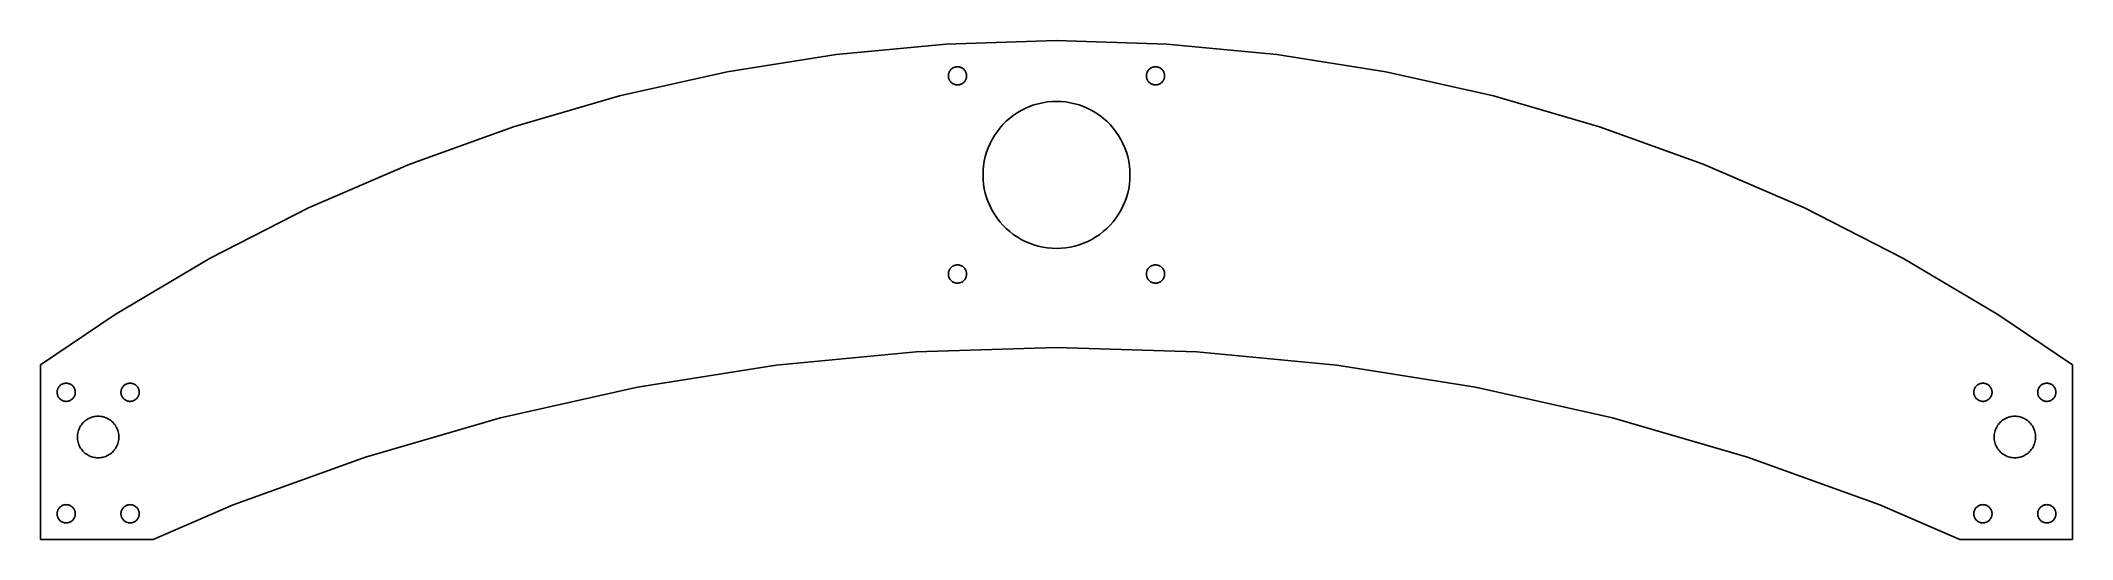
# Model space of a CAD drawing. Header units: metres. Extents: x -9 to 309, y -16 to 62.
import ezdxf

# ---------------------------------------------------------------- set-up
doc = ezdxf.new("R2010")
doc.units = ezdxf.units.M

msp = doc.modelspace()

# ---------------------------------------------------------------- linework, layer by layer
for p, q in [((132.733, 61.4573), (115.533, 59.8315)), ((150, 62), (132.733, 61.4573)), ((167.267, 61.4573), (150, 62)), ((184.467, 59.8315), (167.267, 61.4573)), ((115.533, 59.8315), (98.4701, 57.129)), ((133.251, 57.1865), (133.297, 57.2635)), ((133.297, 57.2635), (133.347, 57.3376)), ((133.347, 57.3376), (133.402, 57.4083)), ((133.402, 57.4083), (133.461, 57.4755)), ((133.461, 57.4755), (133.525, 57.5388)), ((133.525, 57.5388), (133.592, 57.598)), ((133.592, 57.598), (133.662, 57.6528)), ((133.662, 57.6528), (133.736, 57.7032)), ((133.736, 57.7032), (133.814, 57.7487)), ((133.814, 57.7487), (133.893, 57.7894)), ((133.893, 57.7894), (133.975, 57.8249)), ((133.975, 57.8249), (134.06, 57.8553)), ((134.06, 57.8553), (134.146, 57.8802)), ((134.146, 57.8802), (134.233, 57.8997)), ((134.233, 57.8997), (134.321, 57.9138)), ((134.321, 57.9138), (134.411, 57.9222)), ((134.411, 57.9222), (134.5, 57.925)), ((134.5, 57.925), (134.589, 57.9222)), ((134.589, 57.9222), (134.679, 57.9138)), ((134.679, 57.9138), (134.767, 57.8997)), ((134.767, 57.8997), (134.854, 57.8802)), ((134.854, 57.8802), (134.94, 57.8553)), ((134.94, 57.8553), (135.025, 57.8249)), ((135.025, 57.8249), (135.107, 57.7894)), ((135.107, 57.7894), (135.187, 57.7487)), ((135.187, 57.7487), (135.264, 57.7032)), ((135.264, 57.7032), (135.338, 57.6528)), ((135.338, 57.6528), (135.408, 57.598)), ((135.408, 57.598), (135.475, 57.5388)), ((135.475, 57.5388), (135.539, 57.4755)), ((135.539, 57.4755), (135.598, 57.4083)), ((135.598, 57.4083), (135.653, 57.3376)), ((135.653, 57.3376), (135.703, 57.2635)), ((135.703, 57.2635), (135.749, 57.1865)), ((164.251, 57.1865), (164.297, 57.2635)), ((164.297, 57.2635), (164.347, 57.3376)), ((164.347, 57.3376), (164.402, 57.4083)), ((164.402, 57.4083), (164.461, 57.4755)), ((164.461, 57.4755), (164.525, 57.5388)), ((164.525, 57.5388), (164.592, 57.598)), ((164.592, 57.598), (164.662, 57.6528)), ((164.662, 57.6528), (164.736, 57.7032)), ((164.736, 57.7032), (164.813, 57.7487)), ((164.813, 57.7487), (164.893, 57.7894)), ((164.893, 57.7894), (164.975, 57.8249)), ((164.975, 57.8249), (165.06, 57.8553)), ((165.06, 57.8553), (165.146, 57.8802)), ((165.146, 57.8802), (165.233, 57.8997)), ((165.233, 57.8997), (165.321, 57.9138)), ((165.321, 57.9138), (165.411, 57.9222)), ((165.411, 57.9222), (165.5, 57.925)), ((165.5, 57.925), (165.589, 57.9222)), ((165.589, 57.9222), (165.679, 57.9138)), ((165.679, 57.9138), (165.767, 57.8997)), ((165.767, 57.8997), (165.854, 57.8802)), ((165.854, 57.8802), (165.94, 57.8553)), ((165.94, 57.8553), (166.025, 57.8249)), ((166.025, 57.8249), (166.107, 57.7894)), ((166.107, 57.7894), (166.186, 57.7487)), ((166.186, 57.7487), (166.264, 57.7032)), ((166.264, 57.7032), (166.338, 57.6528)), ((166.338, 57.6528), (166.408, 57.598)), ((166.408, 57.598), (166.475, 57.5388)), ((166.475, 57.5388), (166.539, 57.4755)), ((166.539, 57.4755), (166.598, 57.4083)), ((166.598, 57.4083), (166.653, 57.3376)), ((166.653, 57.3376), (166.703, 57.2635)), ((166.703, 57.2635), (166.749, 57.1865)), ((201.53, 57.129), (184.467, 59.8315)), ((98.4701, 57.129), (81.6103, 53.3604)), ((133.075, 56.5), (133.078, 56.5895)), ((133.078, 56.4105), (133.075, 56.5)), ((133.078, 56.5895), (133.086, 56.6786)), ((133.086, 56.3214), (133.078, 56.4105)), ((133.086, 56.6786), (133.1, 56.767)), ((133.1, 56.233), (133.086, 56.3214)), ((133.1, 56.767), (133.12, 56.8544)), ((133.12, 56.1456), (133.1, 56.233)), ((133.12, 56.8544), (133.145, 56.9403)), ((133.145, 56.0596), (133.12, 56.1456)), ((133.145, 56.9403), (133.175, 57.0246)), ((133.175, 55.9754), (133.145, 56.0596)), ((133.175, 57.0246), (133.211, 57.1067)), ((133.211, 55.8932), (133.175, 55.9754)), ((133.211, 57.1067), (133.251, 57.1865)), ((133.251, 55.8135), (133.211, 55.8932)), ((133.297, 55.7364), (133.251, 55.8135)), ((133.347, 55.6624), (133.297, 55.7364)), ((133.402, 55.5917), (133.347, 55.6624)), ((133.461, 55.5245), (133.402, 55.5917)), ((133.525, 55.4612), (133.461, 55.5245)), ((133.592, 55.402), (133.525, 55.4612)), ((133.662, 55.3471), (133.592, 55.402)), ((133.736, 55.2968), (133.662, 55.3471)), ((133.814, 55.2513), (133.736, 55.2968)), ((133.893, 55.2106), (133.814, 55.2513)), ((133.975, 55.1751), (133.893, 55.2106)), ((134.06, 55.1447), (133.975, 55.1751)), ((134.146, 55.1198), (134.06, 55.1447)), ((134.233, 55.1002), (134.146, 55.1198)), ((134.321, 55.0862), (134.233, 55.1002)), ((134.411, 55.0778), (134.321, 55.0862)), ((134.5, 55.075), (134.411, 55.0778)), ((134.589, 55.0778), (134.5, 55.075)), ((134.679, 55.0862), (134.589, 55.0778)), ((134.767, 55.1002), (134.679, 55.0862)), ((134.854, 55.1198), (134.767, 55.1002)), ((134.94, 55.1447), (134.854, 55.1198)), ((135.025, 55.1751), (134.94, 55.1447)), ((135.107, 55.2106), (135.025, 55.1751)), ((135.187, 55.2513), (135.107, 55.2106)), ((135.264, 55.2968), (135.187, 55.2513)), ((135.338, 55.3471), (135.264, 55.2968)), ((135.408, 55.402), (135.338, 55.3471)), ((135.475, 55.4612), (135.408, 55.402)), ((135.539, 55.5245), (135.475, 55.4612)), ((135.598, 55.5917), (135.539, 55.5245)), ((135.653, 55.6624), (135.598, 55.5917)), ((135.703, 55.7364), (135.653, 55.6624)), ((135.749, 55.8135), (135.703, 55.7364)), ((135.749, 57.1865), (135.789, 57.1067)), ((135.789, 55.8932), (135.749, 55.8135)), ((135.789, 57.1067), (135.825, 57.0246)), ((135.825, 55.9754), (135.789, 55.8932)), ((135.825, 57.0246), (135.855, 56.9403)), ((135.855, 56.0596), (135.825, 55.9754)), ((135.855, 56.9403), (135.88, 56.8544)), ((135.88, 56.1456), (135.855, 56.0596)), ((135.88, 56.8544), (135.9, 56.767)), ((135.9, 56.233), (135.88, 56.1456)), ((135.9, 56.767), (135.914, 56.6786)), ((135.914, 56.3214), (135.9, 56.233)), ((135.914, 56.6786), (135.922, 56.5895)), ((135.922, 56.4105), (135.914, 56.3214)), ((135.922, 56.5895), (135.925, 56.5)), ((135.925, 56.5), (135.922, 56.4105)), ((164.075, 56.5), (164.078, 56.5895)), ((164.078, 56.4105), (164.075, 56.5)), ((164.078, 56.5895), (164.086, 56.6786)), ((164.086, 56.3214), (164.078, 56.4105)), ((164.086, 56.6786), (164.1, 56.767)), ((164.1, 56.233), (164.086, 56.3214)), ((164.1, 56.767), (164.12, 56.8544)), ((164.12, 56.1456), (164.1, 56.233)), ((164.12, 56.8544), (164.145, 56.9403)), ((164.145, 56.0596), (164.12, 56.1456)), ((164.145, 56.9403), (164.175, 57.0246)), ((164.175, 55.9754), (164.145, 56.0596)), ((164.175, 57.0246), (164.211, 57.1067)), ((164.211, 55.8932), (164.175, 55.9754)), ((164.211, 57.1067), (164.251, 57.1865)), ((164.251, 55.8135), (164.211, 55.8932)), ((164.297, 55.7364), (164.251, 55.8135)), ((164.347, 55.6624), (164.297, 55.7364)), ((164.402, 55.5917), (164.347, 55.6624)), ((164.461, 55.5245), (164.402, 55.5917)), ((164.525, 55.4612), (164.461, 55.5245)), ((164.592, 55.402), (164.525, 55.4612)), ((164.662, 55.3471), (164.592, 55.402)), ((164.736, 55.2968), (164.662, 55.3471)), ((164.813, 55.2513), (164.736, 55.2968)), ((164.893, 55.2106), (164.813, 55.2513)), ((164.975, 55.1751), (164.893, 55.2106)), ((165.06, 55.1447), (164.975, 55.1751)), ((165.146, 55.1198), (165.06, 55.1447)), ((165.233, 55.1002), (165.146, 55.1198)), ((165.321, 55.0862), (165.233, 55.1002)), ((165.411, 55.0778), (165.321, 55.0862)), ((165.5, 55.075), (165.411, 55.0778)), ((165.589, 55.0778), (165.5, 55.075)), ((165.679, 55.0862), (165.589, 55.0778)), ((165.767, 55.1002), (165.679, 55.0862)), ((165.854, 55.1198), (165.767, 55.1002)), ((165.94, 55.1447), (165.854, 55.1198)), ((166.025, 55.1751), (165.94, 55.1447)), ((166.107, 55.2106), (166.025, 55.1751)), ((166.186, 55.2513), (166.107, 55.2106)), ((166.264, 55.2968), (166.186, 55.2513)), ((166.338, 55.3471), (166.264, 55.2968)), ((166.408, 55.402), (166.338, 55.3471)), ((166.475, 55.4612), (166.408, 55.402)), ((166.539, 55.5245), (166.475, 55.4612)), ((166.598, 55.5917), (166.539, 55.5245)), ((166.653, 55.6624), (166.598, 55.5917)), ((166.703, 55.7364), (166.653, 55.6624)), ((166.749, 55.8135), (166.703, 55.7364)), ((166.749, 57.1865), (166.789, 57.1067)), ((166.789, 55.8932), (166.749, 55.8135)), ((166.789, 57.1067), (166.825, 57.0246)), ((166.825, 55.9754), (166.789, 55.8932)), ((166.825, 57.0246), (166.855, 56.9403)), ((166.855, 56.0596), (166.825, 55.9754)), ((166.855, 56.9403), (166.88, 56.8544)), ((166.88, 56.1456), (166.855, 56.0596)), ((166.88, 56.8544), (166.9, 56.767)), ((166.9, 56.233), (166.88, 56.1456)), ((166.9, 56.767), (166.914, 56.6786)), ((166.914, 56.3214), (166.9, 56.233)), ((166.914, 56.6786), (166.922, 56.5895)), ((166.922, 56.4105), (166.914, 56.3214)), ((166.922, 56.5895), (166.925, 56.5)), ((166.925, 56.5), (166.922, 56.4105)), ((218.39, 53.3604), (201.53, 57.129)), ((81.6103, 53.3604), (65.0203, 48.5405)), ((143.838, 50.7098), (144.46, 51.0775)), ((144.46, 51.0775), (145.104, 51.4055)), ((145.104, 51.4055), (145.767, 51.6924)), ((145.767, 51.6924), (146.446, 51.9371)), ((146.446, 51.9371), (147.14, 52.1387)), ((147.14, 52.1387), (147.845, 52.2963)), ((147.845, 52.2963), (148.559, 52.4093)), ((148.559, 52.4093), (149.278, 52.4773)), ((149.278, 52.4773), (150, 52.5)), ((150, 52.5), (150.722, 52.4773)), ((150.722, 52.4773), (151.441, 52.4093)), ((151.441, 52.4093), (152.155, 52.2963)), ((152.155, 52.2963), (152.86, 52.1387)), ((152.86, 52.1387), (153.554, 51.9371)), ((153.554, 51.9371), (154.233, 51.6924)), ((154.233, 51.6924), (154.896, 51.4055)), ((154.896, 51.4055), (155.54, 51.0775)), ((155.54, 51.0775), (156.162, 50.7098)), ((234.98, 48.5405), (218.39, 53.3604)), ((65.0203, 48.5405), (48.7657, 42.6885)), ((140.29, 47.162), (140.696, 47.7595)), ((140.696, 47.7595), (141.139, 48.3304)), ((141.139, 48.3304), (141.617, 48.8723)), ((141.617, 48.8723), (142.128, 49.3831)), ((142.128, 49.3831), (142.67, 49.8609)), ((142.67, 49.8609), (143.24, 50.3037)), ((143.24, 50.3037), (143.838, 50.7098)), ((156.162, 50.7098), (156.76, 50.3037)), ((156.76, 50.3037), (157.33, 49.8609)), ((157.33, 49.8609), (157.872, 49.3831)), ((157.872, 49.3831), (158.383, 48.8723)), ((158.383, 48.8723), (158.861, 48.3304)), ((158.861, 48.3304), (159.304, 47.7595)), ((159.304, 47.7595), (159.71, 47.162)), ((251.234, 42.6885), (234.98, 48.5405)), ((138.861, 43.8599), (139.063, 44.5537)), ((139.063, 44.5537), (139.308, 45.2334)), ((139.308, 45.2334), (139.594, 45.8965)), ((139.594, 45.8965), (139.922, 46.5402)), ((139.922, 46.5402), (140.29, 47.162)), ((159.71, 47.162), (160.078, 46.5402)), ((160.078, 46.5402), (160.406, 45.8965)), ((160.406, 45.8965), (160.692, 45.2334)), ((160.692, 45.2334), (160.937, 44.5537)), ((160.937, 44.5537), (161.139, 43.8599)), ((48.7657, 42.6885), (32.9107, 35.8274)), ((138.5, 41), (138.523, 41.7221)), ((138.523, 41.7221), (138.591, 42.4413)), ((138.591, 42.4413), (138.704, 43.1549)), ((138.704, 43.1549), (138.861, 43.8599)), ((161.139, 43.8599), (161.296, 43.1549)), ((161.296, 43.1549), (161.409, 42.4413)), ((161.409, 42.4413), (161.477, 41.7221)), ((161.477, 41.7221), (161.5, 41)), ((267.089, 35.8274), (251.234, 42.6885)), ((138.523, 40.2779), (138.5, 41)), ((138.591, 39.5587), (138.523, 40.2779)), ((138.704, 38.8451), (138.591, 39.5587)), ((138.861, 38.1401), (138.704, 38.8451)), ((161.296, 38.8451), (161.139, 38.1401)), ((161.409, 39.5587), (161.296, 38.8451)), ((161.477, 40.2779), (161.409, 39.5587)), ((161.5, 41), (161.477, 40.2779)), ((32.9107, 35.8274), (17.5177, 27.9843)), ((139.063, 37.4463), (138.861, 38.1401)), ((139.308, 36.7666), (139.063, 37.4463)), ((139.594, 36.1035), (139.308, 36.7666)), ((139.922, 35.4598), (139.594, 36.1035)), ((140.29, 34.838), (139.922, 35.4598)), ((160.078, 35.4598), (159.71, 34.838)), ((160.406, 36.1035), (160.078, 35.4598)), ((160.692, 36.7666), (160.406, 36.1035)), ((160.937, 37.4463), (160.692, 36.7666)), ((161.139, 38.1401), (160.937, 37.4463)), ((282.482, 27.9843), (267.089, 35.8274)), ((140.696, 34.2405), (140.29, 34.838)), ((141.139, 33.6696), (140.696, 34.2405)), ((141.617, 33.1277), (141.139, 33.6696)), ((142.128, 32.6169), (141.617, 33.1277)), ((142.67, 32.1391), (142.128, 32.6169)), ((143.24, 31.6963), (142.67, 32.1391)), ((157.33, 32.1391), (156.76, 31.6963)), ((157.872, 32.6169), (157.33, 32.1391)), ((158.383, 33.1277), (157.872, 32.6169)), ((158.861, 33.6696), (158.383, 33.1277)), ((159.304, 34.2405), (158.861, 33.6696)), ((159.71, 34.838), (159.304, 34.2405)), ((143.838, 31.2902), (143.24, 31.6963)), ((144.46, 30.9225), (143.838, 31.2902)), ((145.104, 30.5945), (144.46, 30.9225)), ((145.767, 30.3076), (145.104, 30.5945)), ((146.446, 30.0629), (145.767, 30.3076)), ((147.14, 29.8613), (146.446, 30.0629)), ((147.845, 29.7037), (147.14, 29.8613)), ((148.559, 29.5907), (147.845, 29.7037)), ((149.278, 29.5227), (148.559, 29.5907)), ((150, 29.5), (149.278, 29.5227)), ((150.722, 29.5227), (150, 29.5)), ((151.441, 29.5907), (150.722, 29.5227)), ((152.155, 29.7037), (151.441, 29.5907)), ((152.86, 29.8613), (152.155, 29.7037)), ((153.554, 30.0629), (152.86, 29.8613)), ((154.233, 30.3076), (153.554, 30.0629)), ((154.896, 30.5945), (154.233, 30.3076)), ((155.54, 30.9225), (154.896, 30.5945)), ((156.162, 31.2902), (155.54, 30.9225)), ((156.76, 31.6963), (156.162, 31.2902)), ((17.5177, 27.9843), (2.64763, 19.1902)), ((133.075, 25.5), (133.078, 25.5895)), ((133.078, 25.4105), (133.075, 25.5)), ((133.078, 25.5895), (133.086, 25.6786)), ((133.086, 25.6786), (133.1, 25.767)), ((133.1, 25.767), (133.12, 25.8544)), ((133.12, 25.8544), (133.145, 25.9404)), ((133.145, 25.9404), (133.175, 26.0246)), ((133.175, 26.0246), (133.211, 26.1068)), ((133.211, 26.1068), (133.251, 26.1865)), ((133.251, 26.1865), (133.297, 26.2636)), ((133.297, 26.2636), (133.347, 26.3376)), ((133.347, 26.3376), (133.402, 26.4083)), ((133.402, 26.4083), (133.461, 26.4755)), ((133.461, 26.4755), (133.525, 26.5388)), ((133.525, 26.5388), (133.592, 26.598)), ((133.592, 26.598), (133.662, 26.6529)), ((133.662, 26.6529), (133.736, 26.7032)), ((133.736, 26.7032), (133.814, 26.7487)), ((133.814, 26.7487), (133.893, 26.7894)), ((133.893, 26.7894), (133.975, 26.8249)), ((133.975, 26.8249), (134.06, 26.8553)), ((134.06, 26.8553), (134.146, 26.8802)), ((134.146, 26.8802), (134.233, 26.8998)), ((134.233, 26.8998), (134.321, 26.9138)), ((134.321, 26.9138), (134.411, 26.9222)), ((134.411, 26.9222), (134.5, 26.925)), ((134.5, 26.925), (134.589, 26.9222)), ((134.589, 26.9222), (134.679, 26.9138)), ((134.679, 26.9138), (134.767, 26.8998)), ((134.767, 26.8998), (134.854, 26.8802)), ((134.854, 26.8802), (134.94, 26.8553)), ((134.94, 26.8553), (135.025, 26.8249)), ((135.025, 26.8249), (135.107, 26.7894)), ((135.107, 26.7894), (135.187, 26.7487)), ((135.187, 26.7487), (135.264, 26.7032)), ((135.264, 26.7032), (135.338, 26.6529)), ((135.338, 26.6529), (135.408, 26.598)), ((135.408, 26.598), (135.475, 26.5388)), ((135.475, 26.5388), (135.539, 26.4755)), ((135.539, 26.4755), (135.598, 26.4083)), ((135.598, 26.4083), (135.653, 26.3376)), ((135.653, 26.3376), (135.703, 26.2636)), ((135.703, 26.2636), (135.749, 26.1865)), ((135.749, 26.1865), (135.789, 26.1068)), ((135.789, 26.1068), (135.825, 26.0246)), ((135.825, 26.0246), (135.855, 25.9404)), ((135.855, 25.9404), (135.88, 25.8544)), ((135.88, 25.8544), (135.9, 25.767)), ((135.9, 25.767), (135.914, 25.6786)), ((135.914, 25.6786), (135.922, 25.5895)), ((135.922, 25.5895), (135.925, 25.5)), ((135.925, 25.5), (135.922, 25.4105)), ((164.075, 25.5), (164.078, 25.5895)), ((164.078, 25.4105), (164.075, 25.5)), ((164.078, 25.5895), (164.086, 25.6786)), ((164.086, 25.6786), (164.1, 25.767)), ((164.1, 25.767), (164.12, 25.8544)), ((164.12, 25.8544), (164.145, 25.9404)), ((164.145, 25.9404), (164.175, 26.0246)), ((164.175, 26.0246), (164.211, 26.1068)), ((164.211, 26.1068), (164.251, 26.1865)), ((164.251, 26.1865), (164.297, 26.2636)), ((164.297, 26.2636), (164.347, 26.3376)), ((164.347, 26.3376), (164.402, 26.4083)), ((164.402, 26.4083), (164.461, 26.4755)), ((164.461, 26.4755), (164.525, 26.5388)), ((164.525, 26.5388), (164.592, 26.598)), ((164.592, 26.598), (164.662, 26.6529)), ((164.662, 26.6529), (164.736, 26.7032)), ((164.736, 26.7032), (164.813, 26.7487)), ((164.813, 26.7487), (164.893, 26.7894)), ((164.893, 26.7894), (164.975, 26.8249)), ((164.975, 26.8249), (165.06, 26.8553)), ((165.06, 26.8553), (165.146, 26.8802)), ((165.146, 26.8802), (165.233, 26.8998)), ((165.233, 26.8998), (165.321, 26.9138)), ((165.321, 26.9138), (165.411, 26.9222)), ((165.411, 26.9222), (165.5, 26.925)), ((165.5, 26.925), (165.589, 26.9222)), ((165.589, 26.9222), (165.679, 26.9138)), ((165.679, 26.9138), (165.767, 26.8998)), ((165.767, 26.8998), (165.854, 26.8802)), ((165.854, 26.8802), (165.94, 26.8553)), ((165.94, 26.8553), (166.025, 26.8249)), ((166.025, 26.8249), (166.107, 26.7894)), ((166.107, 26.7894), (166.186, 26.7487)), ((166.186, 26.7487), (166.264, 26.7032)), ((166.264, 26.7032), (166.338, 26.6529)), ((166.338, 26.6529), (166.408, 26.598)), ((166.408, 26.598), (166.475, 26.5388)), ((166.475, 26.5388), (166.539, 26.4755)), ((166.539, 26.4755), (166.598, 26.4083)), ((166.598, 26.4083), (166.653, 26.3376)), ((166.653, 26.3376), (166.703, 26.2636)), ((166.703, 26.2636), (166.749, 26.1865)), ((166.749, 26.1865), (166.789, 26.1068)), ((166.789, 26.1068), (166.825, 26.0246)), ((166.825, 26.0246), (166.855, 25.9404)), ((166.855, 25.9404), (166.88, 25.8544)), ((166.88, 25.8544), (166.9, 25.767)), ((166.9, 25.767), (166.914, 25.6786)), ((166.914, 25.6786), (166.922, 25.5895)), ((166.922, 25.5895), (166.925, 25.5)), ((166.925, 25.5), (166.922, 25.4105)), ((297.352, 19.1902), (282.482, 27.9843)), ((133.086, 25.3214), (133.078, 25.4105)), ((133.1, 25.233), (133.086, 25.3214)), ((133.12, 25.1456), (133.1, 25.233)), ((133.145, 25.0597), (133.12, 25.1456)), ((133.175, 24.9754), (133.145, 25.0597)), ((133.211, 24.8933), (133.175, 24.9754)), ((133.251, 24.8135), (133.211, 24.8933)), ((133.297, 24.7365), (133.251, 24.8135)), ((133.347, 24.6624), (133.297, 24.7365)), ((133.402, 24.5917), (133.347, 24.6624)), ((133.461, 24.5245), (133.402, 24.5917)), ((133.525, 24.4612), (133.461, 24.5245)), ((133.592, 24.402), (133.525, 24.4612)), ((133.662, 24.3472), (133.592, 24.402)), ((133.736, 24.2968), (133.662, 24.3472)), ((133.814, 24.2513), (133.736, 24.2968)), ((133.893, 24.2106), (133.814, 24.2513)), ((133.975, 24.1751), (133.893, 24.2106)), ((134.06, 24.1447), (133.975, 24.1751)), ((134.146, 24.1198), (134.06, 24.1447)), ((134.233, 24.1003), (134.146, 24.1198)), ((134.321, 24.0862), (134.233, 24.1003)), ((134.411, 24.0778), (134.321, 24.0862)), ((134.5, 24.075), (134.411, 24.0778)), ((134.589, 24.0778), (134.5, 24.075)), ((134.679, 24.0862), (134.589, 24.0778)), ((134.767, 24.1003), (134.679, 24.0862)), ((134.854, 24.1198), (134.767, 24.1003)), ((134.94, 24.1447), (134.854, 24.1198)), ((135.025, 24.1751), (134.94, 24.1447)), ((135.107, 24.2106), (135.025, 24.1751)), ((135.187, 24.2513), (135.107, 24.2106)), ((135.264, 24.2968), (135.187, 24.2513)), ((135.338, 24.3472), (135.264, 24.2968)), ((135.408, 24.402), (135.338, 24.3472)), ((135.475, 24.4612), (135.408, 24.402)), ((135.539, 24.5245), (135.475, 24.4612)), ((135.598, 24.5917), (135.539, 24.5245)), ((135.653, 24.6624), (135.598, 24.5917)), ((135.703, 24.7365), (135.653, 24.6624)), ((135.749, 24.8135), (135.703, 24.7365)), ((135.789, 24.8933), (135.749, 24.8135)), ((135.825, 24.9754), (135.789, 24.8933)), ((135.855, 25.0597), (135.825, 24.9754)), ((135.88, 25.1456), (135.855, 25.0597)), ((135.9, 25.233), (135.88, 25.1456)), ((135.914, 25.3214), (135.9, 25.233)), ((135.922, 25.4105), (135.914, 25.3214)), ((164.086, 25.3214), (164.078, 25.4105)), ((164.1, 25.233), (164.086, 25.3214)), ((164.12, 25.1456), (164.1, 25.233)), ((164.145, 25.0597), (164.12, 25.1456)), ((164.175, 24.9754), (164.145, 25.0597)), ((164.211, 24.8933), (164.175, 24.9754)), ((164.251, 24.8135), (164.211, 24.8933)), ((164.297, 24.7365), (164.251, 24.8135)), ((164.347, 24.6624), (164.297, 24.7365)), ((164.402, 24.5917), (164.347, 24.6624)), ((164.461, 24.5245), (164.402, 24.5917)), ((164.525, 24.4612), (164.461, 24.5245)), ((164.592, 24.402), (164.525, 24.4612)), ((164.662, 24.3472), (164.592, 24.402)), ((164.736, 24.2968), (164.662, 24.3472)), ((164.813, 24.2513), (164.736, 24.2968)), ((164.893, 24.2106), (164.813, 24.2513)), ((164.975, 24.1751), (164.893, 24.2106)), ((165.06, 24.1447), (164.975, 24.1751)), ((165.146, 24.1198), (165.06, 24.1447)), ((165.233, 24.1003), (165.146, 24.1198)), ((165.321, 24.0862), (165.233, 24.1003)), ((165.411, 24.0778), (165.321, 24.0862)), ((165.5, 24.075), (165.411, 24.0778)), ((165.589, 24.0778), (165.5, 24.075)), ((165.679, 24.0862), (165.589, 24.0778)), ((165.767, 24.1003), (165.679, 24.0862)), ((165.854, 24.1198), (165.767, 24.1003)), ((165.94, 24.1447), (165.854, 24.1198)), ((166.025, 24.1751), (165.94, 24.1447)), ((166.107, 24.2106), (166.025, 24.1751)), ((166.186, 24.2513), (166.107, 24.2106)), ((166.264, 24.2968), (166.186, 24.2513)), ((166.338, 24.3472), (166.264, 24.2968)), ((166.408, 24.402), (166.338, 24.3472)), ((166.475, 24.4612), (166.408, 24.402)), ((166.539, 24.5245), (166.475, 24.4612)), ((166.598, 24.5917), (166.539, 24.5245)), ((166.653, 24.6624), (166.598, 24.5917)), ((166.703, 24.7365), (166.653, 24.6624)), ((166.749, 24.8135), (166.703, 24.7365)), ((166.789, 24.8933), (166.749, 24.8135)), ((166.825, 24.9754), (166.789, 24.8933)), ((166.855, 25.0597), (166.825, 24.9754)), ((166.88, 25.1456), (166.855, 25.0597)), ((166.9, 25.233), (166.88, 25.1456)), ((166.914, 25.3214), (166.9, 25.233)), ((166.922, 25.4105), (166.914, 25.3214)), ((2.64763, 19.1902), (-9, 11.2744)), ((309, 11.2744), (297.352, 19.1902)), ((106.133, 11.2401), (128.023, 13.3093)), ((128.023, 13.3093), (150, 14)), ((150, 14), (171.977, 13.3093)), ((171.977, 13.3093), (193.867, 11.2401)), ((-9, 11.2744), (-9, -16)), ((84.4165, 7.80054), (106.133, 11.2401)), ((193.867, 11.2401), (215.583, 7.80054)), ((309, -16), (309, 11.2744)), ((-6.425, 7), (-6.4222, 7.08946)), ((-6.4222, 6.91052), (-6.425, 7)), ((-6.4222, 7.08946), (-6.41377, 7.17859)), ((-6.41377, 6.8214), (-6.4222, 6.91052)), ((-6.41377, 7.17859), (-6.39977, 7.26701)), ((-6.39977, 6.73297), (-6.41377, 6.8214)), ((-6.39977, 7.26701), (-6.38023, 7.35437)), ((-6.38023, 6.64561), (-6.39977, 6.73297)), ((-6.38023, 7.35437), (-6.35527, 7.44034)), ((-6.35527, 6.55965), (-6.38023, 6.64561)), ((-6.35527, 7.44034), (-6.32494, 7.52457)), ((-6.32494, 6.47542), (-6.35527, 6.55965)), ((-6.32494, 7.52457), (-6.28938, 7.60674)), ((-6.28938, 6.39325), (-6.32494, 6.47542)), ((-6.28938, 7.60674), (-6.24875, 7.68649)), ((-6.24875, 6.31349), (-6.28938, 6.39325)), ((-6.24875, 7.68649), (-6.20317, 7.76355)), ((-6.20317, 7.76355), (-6.15286, 7.83759)), ((-6.15286, 7.83759), (-6.09799, 7.90833)), ((-6.09799, 7.90833), (-6.03879, 7.97548)), ((-6.03879, 7.97548), (-5.97549, 8.03877)), ((-5.97549, 8.03877), (-5.90834, 8.09798)), ((-5.90834, 8.09798), (-5.8376, 8.15285)), ((-5.8376, 8.15285), (-5.76357, 8.20316)), ((-5.76357, 8.20316), (-5.68651, 8.24873)), ((-5.68651, 8.24873), (-5.60675, 8.28937)), ((-5.60675, 8.28937), (-5.52458, 8.32492)), ((-5.52458, 8.32492), (-5.44035, 8.35526)), ((-5.44035, 8.35526), (-5.35439, 8.38022)), ((-5.35439, 8.38022), (-5.26703, 8.39975)), ((-5.26703, 8.39975), (-5.1786, 8.41376)), ((-5.1786, 8.41376), (-5.08948, 8.42218)), ((-5.08948, 8.42218), (-5, 8.42499)), ((-5, 8.42499), (-4.91054, 8.42218)), ((-4.91054, 8.42218), (-4.82141, 8.41376)), ((-4.82141, 8.41376), (-4.73299, 8.39975)), ((-4.73299, 8.39975), (-4.64563, 8.38022)), ((-4.64563, 8.38022), (-4.55966, 8.35526)), ((-4.55966, 8.35526), (-4.47543, 8.32492)), ((-4.47543, 8.32492), (-4.39326, 8.28937)), ((-4.39326, 8.28937), (-4.31351, 8.24873)), ((-4.31351, 8.24873), (-4.23645, 8.20316)), ((-4.23645, 8.20316), (-4.16241, 8.15285)), ((-4.16241, 8.15285), (-4.09167, 8.09798)), ((-4.09167, 8.09798), (-4.02452, 8.03877)), ((-4.02452, 8.03877), (-3.96123, 7.97548)), ((-3.96123, 7.97548), (-3.90202, 7.90833)), ((-3.90202, 7.90833), (-3.84715, 7.83759)), ((-3.84715, 7.83759), (-3.79684, 7.76355)), ((-3.79684, 7.76355), (-3.75127, 7.68649)), ((-3.75127, 7.68649), (-3.71063, 7.60674)), ((-3.71063, 6.39325), (-3.75127, 6.31349)), ((-3.71063, 7.60674), (-3.67508, 7.52457)), ((-3.67508, 6.47542), (-3.71063, 6.39325)), ((-3.67508, 7.52457), (-3.64474, 7.44034)), ((-3.64474, 6.55965), (-3.67508, 6.47542)), ((-3.64474, 7.44034), (-3.61978, 7.35437)), ((-3.61978, 6.64561), (-3.64474, 6.55965)), ((-3.61978, 7.35437), (-3.60025, 7.26701)), ((-3.60025, 6.73297), (-3.61978, 6.64561)), ((-3.60025, 7.26701), (-3.58624, 7.17859)), ((-3.58624, 6.8214), (-3.60025, 6.73297)), ((-3.58624, 7.17859), (-3.57782, 7.08946)), ((-3.57782, 6.91052), (-3.58624, 6.8214)), ((-3.57782, 7.08946), (-3.57501, 7)), ((-3.57501, 7), (-3.57782, 6.91052)), ((3.575, 7), (3.5778, 7.08946)), ((3.5778, 6.91052), (3.575, 7)), ((3.5778, 7.08946), (3.58623, 7.17859)), ((3.58623, 6.8214), (3.5778, 6.91052)), ((3.58623, 7.17859), (3.60023, 7.26701)), ((3.60023, 6.73297), (3.58623, 6.8214)), ((3.60023, 7.26701), (3.61977, 7.35437)), ((3.61977, 6.64561), (3.60023, 6.73297)), ((3.61977, 7.35437), (3.64473, 7.44034)), ((3.64473, 6.55965), (3.61977, 6.64561)), ((3.64473, 7.44034), (3.67506, 7.52457)), ((3.67506, 6.47542), (3.64473, 6.55965)), ((3.67506, 7.52457), (3.71062, 7.60674)), ((3.71062, 6.39325), (3.67506, 6.47542)), ((3.71062, 7.60674), (3.75125, 7.68649)), ((3.75125, 6.31349), (3.71062, 6.39325)), ((3.75125, 7.68649), (3.79683, 7.76355)), ((3.79683, 7.76355), (3.84714, 7.83759)), ((3.84714, 7.83759), (3.90201, 7.90833)), ((3.90201, 7.90833), (3.96121, 7.97548)), ((3.96121, 7.97548), (4.02451, 8.03877)), ((4.02451, 8.03877), (4.09166, 8.09798)), ((4.09166, 8.09798), (4.1624, 8.15285)), ((4.1624, 8.15285), (4.23643, 8.20316)), ((4.23643, 8.20316), (4.31349, 8.24873)), ((4.31349, 8.24873), (4.39325, 8.28937)), ((4.39325, 8.28937), (4.47542, 8.32492)), ((4.47542, 8.32492), (4.55965, 8.35526)), ((4.55965, 8.35526), (4.64561, 8.38022)), ((4.64561, 8.38022), (4.73297, 8.39975)), ((4.73297, 8.39975), (4.8214, 8.41376)), ((4.8214, 8.41376), (4.91052, 8.42218)), ((4.91052, 8.42218), (5, 8.42499)), ((5, 8.42499), (5.08946, 8.42218)), ((5.08946, 8.42218), (5.17859, 8.41376)), ((5.17859, 8.41376), (5.26701, 8.39975)), ((5.26701, 8.39975), (5.35437, 8.38022)), ((5.35437, 8.38022), (5.44034, 8.35526)), ((5.44034, 8.35526), (5.52457, 8.32492)), ((5.52457, 8.32492), (5.60674, 8.28937)), ((5.60674, 8.28937), (5.68649, 8.24873)), ((5.68649, 8.24873), (5.76355, 8.20316)), ((5.76355, 8.20316), (5.83759, 8.15285)), ((5.83759, 8.15285), (5.90833, 8.09798)), ((5.90833, 8.09798), (5.97548, 8.03877)), ((5.97548, 8.03877), (6.03877, 7.97548)), ((6.03877, 7.97548), (6.09798, 7.90833)), ((6.09798, 7.90833), (6.15285, 7.83759)), ((6.15285, 7.83759), (6.20316, 7.76355)), ((6.20316, 7.76355), (6.24873, 7.68649)), ((6.24873, 7.68649), (6.28937, 7.60674)), ((6.28937, 6.39325), (6.24873, 6.31349)), ((6.28937, 7.60674), (6.32492, 7.52457)), ((6.32492, 6.47542), (6.28937, 6.39325)), ((6.32492, 7.52457), (6.35526, 7.44034)), ((6.35526, 6.55965), (6.32492, 6.47542)), ((6.35526, 7.44034), (6.38022, 7.35437)), ((6.38022, 6.64561), (6.35526, 6.55965)), ((6.38022, 7.35437), (6.39975, 7.26701)), ((6.39975, 6.73297), (6.38022, 6.64561)), ((6.39975, 7.26701), (6.41376, 7.17859)), ((6.41376, 6.8214), (6.39975, 6.73297)), ((6.41376, 7.17859), (6.42218, 7.08946)), ((6.42218, 6.91052), (6.41376, 6.8214)), ((6.42218, 7.08946), (6.42499, 7)), ((6.42499, 7), (6.42218, 6.91052)), ((62.9585, 3.0041), (84.4165, 7.80054)), ((215.583, 7.80054), (237.041, 3.0041)), ((293.575, 7), (293.578, 7.08946)), ((293.578, 6.91052), (293.575, 7)), ((293.578, 7.08946), (293.586, 7.17859)), ((293.586, 6.8214), (293.578, 6.91052)), ((293.586, 7.17859), (293.6, 7.26701)), ((293.6, 6.73297), (293.586, 6.8214)), ((293.6, 7.26701), (293.62, 7.35437)), ((293.62, 6.64561), (293.6, 6.73297)), ((293.62, 7.35437), (293.645, 7.44034)), ((293.645, 6.55965), (293.62, 6.64561)), ((293.645, 7.44034), (293.675, 7.52457)), ((293.675, 6.47542), (293.645, 6.55965)), ((293.675, 7.52457), (293.711, 7.60674)), ((293.711, 6.39325), (293.675, 6.47542)), ((293.711, 7.60674), (293.751, 7.68649)), ((293.751, 6.31349), (293.711, 6.39325)), ((293.751, 7.68649), (293.797, 7.76355)), ((293.797, 7.76355), (293.847, 7.83759)), ((293.847, 7.83759), (293.902, 7.90833)), ((293.902, 7.90833), (293.961, 7.97548)), ((293.961, 7.97548), (294.025, 8.03877)), ((294.025, 8.03877), (294.092, 8.09798)), ((294.092, 8.09798), (294.162, 8.15285)), ((294.162, 8.15285), (294.236, 8.20316)), ((294.236, 8.20316), (294.313, 8.24873)), ((294.313, 8.24873), (294.393, 8.28937)), ((294.393, 8.28937), (294.475, 8.32492)), ((294.475, 8.32492), (294.56, 8.35526)), ((294.56, 8.35526), (294.646, 8.38022)), ((294.646, 8.38022), (294.733, 8.39975)), ((294.733, 8.39975), (294.821, 8.41376)), ((294.821, 8.41376), (294.911, 8.42218)), ((294.911, 8.42218), (295, 8.42499)), ((295, 8.42499), (295.089, 8.42218)), ((295.089, 8.42218), (295.179, 8.41376)), ((295.179, 8.41376), (295.267, 8.39975)), ((295.267, 8.39975), (295.354, 8.38022)), ((295.354, 8.38022), (295.44, 8.35526)), ((295.44, 8.35526), (295.525, 8.32492)), ((295.525, 8.32492), (295.607, 8.28937)), ((295.607, 8.28937), (295.686, 8.24873)), ((295.686, 8.24873), (295.764, 8.20316)), ((295.764, 8.20316), (295.838, 8.15285)), ((295.838, 8.15285), (295.908, 8.09798)), ((295.908, 8.09798), (295.975, 8.03877)), ((295.975, 8.03877), (296.039, 7.97548)), ((296.039, 7.97548), (296.098, 7.90833)), ((296.098, 7.90833), (296.153, 7.83759)), ((296.153, 7.83759), (296.203, 7.76355)), ((296.203, 7.76355), (296.249, 7.68649)), ((296.249, 7.68649), (296.289, 7.60674)), ((296.289, 6.39325), (296.249, 6.31349)), ((296.289, 7.60674), (296.325, 7.52457)), ((296.325, 6.47542), (296.289, 6.39325)), ((296.325, 7.52457), (296.355, 7.44034)), ((296.355, 6.55965), (296.325, 6.47542)), ((296.355, 7.44034), (296.38, 7.35437)), ((296.38, 6.64561), (296.355, 6.55965)), ((296.38, 7.35437), (296.4, 7.26701)), ((296.4, 6.73297), (296.38, 6.64561)), ((296.4, 7.26701), (296.414, 7.17859)), ((296.414, 6.8214), (296.4, 6.73297)), ((296.414, 7.17859), (296.422, 7.08946)), ((296.422, 6.91052), (296.414, 6.8214)), ((296.422, 7.08946), (296.425, 7)), ((296.425, 7), (296.422, 6.91052)), ((303.575, 7), (303.578, 7.08946)), ((303.578, 6.91052), (303.575, 7)), ((303.578, 7.08946), (303.586, 7.17859)), ((303.586, 6.8214), (303.578, 6.91052)), ((303.586, 7.17859), (303.6, 7.26701)), ((303.6, 6.73297), (303.586, 6.8214)), ((303.6, 7.26701), (303.62, 7.35437)), ((303.62, 6.64561), (303.6, 6.73297)), ((303.62, 7.35437), (303.645, 7.44034)), ((303.645, 6.55965), (303.62, 6.64561)), ((303.645, 7.44034), (303.675, 7.52457)), ((303.675, 6.47542), (303.645, 6.55965)), ((303.675, 7.52457), (303.711, 7.60674)), ((303.711, 6.39325), (303.675, 6.47542)), ((303.711, 7.60674), (303.751, 7.68649)), ((303.751, 6.31349), (303.711, 6.39325)), ((303.751, 7.68649), (303.797, 7.76355)), ((303.797, 7.76355), (303.847, 7.83759)), ((303.847, 7.83759), (303.902, 7.90833)), ((303.902, 7.90833), (303.961, 7.97548)), ((303.961, 7.97548), (304.025, 8.03877)), ((304.025, 8.03877), (304.092, 8.09798)), ((304.092, 8.09798), (304.162, 8.15285)), ((304.162, 8.15285), (304.236, 8.20316)), ((304.236, 8.20316), (304.313, 8.24873)), ((304.313, 8.24873), (304.393, 8.28937)), ((304.393, 8.28937), (304.475, 8.32492)), ((304.475, 8.32492), (304.56, 8.35526)), ((304.56, 8.35526), (304.646, 8.38022)), ((304.646, 8.38022), (304.733, 8.39975)), ((304.733, 8.39975), (304.821, 8.41376)), ((304.821, 8.41376), (304.911, 8.42218)), ((304.911, 8.42218), (305, 8.42499)), ((305, 8.42499), (305.089, 8.42218)), ((305.089, 8.42218), (305.179, 8.41376)), ((305.179, 8.41376), (305.267, 8.39975)), ((305.267, 8.39975), (305.354, 8.38022)), ((305.354, 8.38022), (305.44, 8.35526)), ((305.44, 8.35526), (305.525, 8.32492)), ((305.525, 8.32492), (305.607, 8.28937)), ((305.607, 8.28937), (305.686, 8.24873)), ((305.686, 8.24873), (305.764, 8.20316)), ((305.764, 8.20316), (305.838, 8.15285)), ((305.838, 8.15285), (305.908, 8.09798)), ((305.908, 8.09798), (305.975, 8.03877)), ((305.975, 8.03877), (306.039, 7.97548)), ((306.039, 7.97548), (306.098, 7.90833)), ((306.098, 7.90833), (306.153, 7.83759)), ((306.153, 7.83759), (306.203, 7.76355)), ((306.203, 7.76355), (306.249, 7.68649)), ((306.249, 7.68649), (306.289, 7.60674)), ((306.289, 6.39325), (306.249, 6.31349)), ((306.289, 7.60674), (306.325, 7.52457)), ((306.325, 6.47542), (306.289, 6.39325)), ((306.325, 7.52457), (306.355, 7.44034)), ((306.355, 6.55965), (306.325, 6.47542)), ((306.355, 7.44034), (306.38, 7.35437)), ((306.38, 6.64561), (306.355, 6.55965)), ((306.38, 7.35437), (306.4, 7.26701)), ((306.4, 6.73297), (306.38, 6.64561)), ((306.4, 7.26701), (306.414, 7.17859)), ((306.414, 6.8214), (306.4, 6.73297)), ((306.414, 7.17859), (306.422, 7.08946)), ((306.422, 6.91052), (306.414, 6.8214)), ((306.422, 7.08946), (306.425, 7)), ((306.425, 7), (306.422, 6.91052)), ((-6.20317, 6.23643), (-6.24875, 6.31349)), ((-6.15286, 6.1624), (-6.20317, 6.23643)), ((-6.09799, 6.09166), (-6.15286, 6.1624)), ((-6.03879, 6.02451), (-6.09799, 6.09166)), ((-5.97549, 5.96121), (-6.03879, 6.02451)), ((-5.90834, 5.90201), (-5.97549, 5.96121)), ((-5.8376, 5.84714), (-5.90834, 5.90201)), ((-5.76357, 5.79683), (-5.8376, 5.84714)), ((-5.68651, 5.75125), (-5.76357, 5.79683)), ((-5.60675, 5.71062), (-5.68651, 5.75125)), ((-5.52458, 5.67506), (-5.60675, 5.71062)), ((-5.44035, 5.64473), (-5.52458, 5.67506)), ((-5.35439, 5.61977), (-5.44035, 5.64473)), ((-5.26703, 5.60023), (-5.35439, 5.61977)), ((-5.1786, 5.58623), (-5.26703, 5.60023)), ((-5.08948, 5.5778), (-5.1786, 5.58623)), ((-5.00002, 5.575), (-5.08948, 5.5778)), ((-4.91054, 5.5778), (-5.00002, 5.575)), ((-4.82141, 5.58623), (-4.91054, 5.5778)), ((-4.73299, 5.60023), (-4.82141, 5.58623)), ((-4.64563, 5.61977), (-4.73299, 5.60023)), ((-4.55966, 5.64473), (-4.64563, 5.61977)), ((-4.47543, 5.67506), (-4.55966, 5.64473)), ((-4.39326, 5.71062), (-4.47543, 5.67506)), ((-4.31351, 5.75125), (-4.39326, 5.71062)), ((-4.23645, 5.79683), (-4.31351, 5.75125)), ((-4.16241, 5.84714), (-4.23645, 5.79683)), ((-4.09167, 5.90201), (-4.16241, 5.84714)), ((-4.02452, 5.96121), (-4.09167, 5.90201)), ((-3.96123, 6.02451), (-4.02452, 5.96121)), ((-3.90202, 6.09166), (-3.96123, 6.02451)), ((-3.84715, 6.1624), (-3.90202, 6.09166)), ((-3.79684, 6.23643), (-3.84715, 6.1624)), ((-3.75127, 6.31349), (-3.79684, 6.23643)), ((-0.80824, 3.14789), (-0.60899, 3.19243)), ((-0.60899, 3.19243), (-0.40733, 3.22437)), ((-0.40733, 3.22437), (-0.20407, 3.24358)), ((-0.20407, 3.24358), (0, 3.25)), ((0, 3.25), (0.20406, 3.24358)), ((0.20406, 3.24358), (0.40732, 3.22437)), ((0.40732, 3.22437), (0.60898, 3.19243)), ((0.60898, 3.19243), (0.80823, 3.14789)), ((3.79683, 6.23643), (3.75125, 6.31349)), ((3.84714, 6.1624), (3.79683, 6.23643)), ((3.90201, 6.09166), (3.84714, 6.1624)), ((3.96121, 6.02451), (3.90201, 6.09166)), ((4.02451, 5.96121), (3.96121, 6.02451)), ((4.09166, 5.90201), (4.02451, 5.96121)), ((4.1624, 5.84714), (4.09166, 5.90201)), ((4.23643, 5.79683), (4.1624, 5.84714)), ((4.31349, 5.75125), (4.23643, 5.79683)), ((4.39325, 5.71062), (4.31349, 5.75125)), ((4.47542, 5.67506), (4.39325, 5.71062)), ((4.55965, 5.64473), (4.47542, 5.67506)), ((4.64561, 5.61977), (4.55965, 5.64473)), ((4.73297, 5.60023), (4.64561, 5.61977)), ((4.8214, 5.58623), (4.73297, 5.60023)), ((4.91052, 5.5778), (4.8214, 5.58623)), ((5, 5.575), (4.91052, 5.5778)), ((5.08946, 5.5778), (5, 5.575)), ((5.17859, 5.58623), (5.08946, 5.5778)), ((5.26701, 5.60023), (5.17859, 5.58623)), ((5.35437, 5.61977), (5.26701, 5.60023)), ((5.44034, 5.64473), (5.35437, 5.61977)), ((5.52457, 5.67506), (5.44034, 5.64473)), ((5.60674, 5.71062), (5.52457, 5.67506)), ((5.68649, 5.75125), (5.60674, 5.71062)), ((5.76355, 5.79683), (5.68649, 5.75125)), ((5.83759, 5.84714), (5.76355, 5.79683)), ((5.90833, 5.90201), (5.83759, 5.84714)), ((5.97548, 5.96121), (5.90833, 5.90201)), ((6.03877, 6.02451), (5.97548, 5.96121)), ((6.09798, 6.09166), (6.03877, 6.02451)), ((6.15285, 6.1624), (6.09798, 6.09166)), ((6.20316, 6.23643), (6.15285, 6.1624)), ((6.24873, 6.31349), (6.20316, 6.23643)), ((293.797, 6.23643), (293.751, 6.31349)), ((293.847, 6.1624), (293.797, 6.23643)), ((293.902, 6.09166), (293.847, 6.1624)), ((293.961, 6.02451), (293.902, 6.09166)), ((294.025, 5.96121), (293.961, 6.02451)), ((294.092, 5.90201), (294.025, 5.96121)), ((294.162, 5.84714), (294.092, 5.90201)), ((294.236, 5.79683), (294.162, 5.84714)), ((294.313, 5.75125), (294.236, 5.79683)), ((294.393, 5.71062), (294.313, 5.75125)), ((294.475, 5.67506), (294.393, 5.71062)), ((294.56, 5.64473), (294.475, 5.67506)), ((294.646, 5.61977), (294.56, 5.64473)), ((294.733, 5.60023), (294.646, 5.61977)), ((294.821, 5.58623), (294.733, 5.60023)), ((294.911, 5.5778), (294.821, 5.58623)), ((295, 5.575), (294.911, 5.5778)), ((295.089, 5.5778), (295, 5.575)), ((295.179, 5.58623), (295.089, 5.5778)), ((295.267, 5.60023), (295.179, 5.58623)), ((295.354, 5.61977), (295.267, 5.60023)), ((295.44, 5.64473), (295.354, 5.61977)), ((295.525, 5.67506), (295.44, 5.64473)), ((295.607, 5.71062), (295.525, 5.67506)), ((295.686, 5.75125), (295.607, 5.71062)), ((295.764, 5.79683), (295.686, 5.75125)), ((295.838, 5.84714), (295.764, 5.79683)), ((295.908, 5.90201), (295.838, 5.84714)), ((295.975, 5.96121), (295.908, 5.90201)), ((296.039, 6.02451), (295.975, 5.96121)), ((296.098, 6.09166), (296.039, 6.02451)), ((296.153, 6.1624), (296.098, 6.09166)), ((296.203, 6.23643), (296.153, 6.1624)), ((296.249, 6.31349), (296.203, 6.23643)), ((299.192, 3.14789), (299.391, 3.19243)), ((299.391, 3.19243), (299.593, 3.22437)), ((299.593, 3.22437), (299.796, 3.24358)), ((299.796, 3.24358), (300, 3.25)), ((300, 3.25), (300.204, 3.24358)), ((300.204, 3.24358), (300.407, 3.22437)), ((300.407, 3.22437), (300.609, 3.19243)), ((300.609, 3.19243), (300.808, 3.14789)), ((303.797, 6.23643), (303.751, 6.31349)), ((303.847, 6.1624), (303.797, 6.23643)), ((303.902, 6.09166), (303.847, 6.1624)), ((303.961, 6.02451), (303.902, 6.09166)), ((304.025, 5.96121), (303.961, 6.02451)), ((304.092, 5.90201), (304.025, 5.96121)), ((304.162, 5.84714), (304.092, 5.90201)), ((304.236, 5.79683), (304.162, 5.84714)), ((304.313, 5.75125), (304.236, 5.79683)), ((304.393, 5.71062), (304.313, 5.75125)), ((304.475, 5.67506), (304.393, 5.71062)), ((304.56, 5.64473), (304.475, 5.67506)), ((304.646, 5.61977), (304.56, 5.64473)), ((304.733, 5.60023), (304.646, 5.61977)), ((304.821, 5.58623), (304.733, 5.60023)), ((304.911, 5.5778), (304.821, 5.58623)), ((305, 5.575), (304.911, 5.5778)), ((305.089, 5.5778), (305, 5.575)), ((305.179, 5.58623), (305.089, 5.5778)), ((305.267, 5.60023), (305.179, 5.58623)), ((305.354, 5.61977), (305.267, 5.60023)), ((305.44, 5.64473), (305.354, 5.61977)), ((305.525, 5.67506), (305.44, 5.64473)), ((305.607, 5.71062), (305.525, 5.67506)), ((305.686, 5.75125), (305.607, 5.71062)), ((305.764, 5.79683), (305.686, 5.75125)), ((305.838, 5.84714), (305.764, 5.79683)), ((305.908, 5.90201), (305.838, 5.84714)), ((305.975, 5.96121), (305.908, 5.90201)), ((306.039, 6.02451), (305.975, 5.96121)), ((306.098, 6.09166), (306.039, 6.02451)), ((306.153, 6.1624), (306.098, 6.09166)), ((306.203, 6.23643), (306.153, 6.1624)), ((306.249, 6.31349), (306.203, 6.23643)), ((-3.25, 0), (-3.24359, 0.20406)), ((-3.24359, -0.20407), (-3.25, 0)), ((-3.24359, 0.20406), (-3.22438, 0.40732)), ((-3.22438, 0.40732), (-3.19244, 0.60898)), ((-3.19244, 0.60898), (-3.1479, 0.80823)), ((-3.1479, 0.80823), (-3.09094, 1.0043)), ((-3.09094, 1.0043), (-3.02177, 1.1964)), ((-3.02177, 1.1964), (-2.94069, 1.38377)), ((-2.94069, 1.38377), (-2.84801, 1.56569)), ((-2.84801, 1.56569), (-2.74408, 1.74142)), ((-2.74408, 1.74142), (-2.62932, 1.91029)), ((-2.62932, 1.91029), (-2.50418, 2.07162)), ((-2.50418, 2.07162), (-2.36916, 2.22478)), ((-2.36916, 2.22478), (-2.22479, 2.36914)), ((-2.22479, 2.36914), (-2.07164, 2.50417)), ((-2.07164, 2.50417), (-1.91031, 2.6293)), ((-1.91031, 2.6293), (-1.74144, 2.74406)), ((-1.74144, 2.74406), (-1.5657, 2.84799)), ((-1.5657, 2.84799), (-1.38379, 2.94067)), ((-1.38379, 2.94067), (-1.19641, 3.02176)), ((-1.19641, 3.02176), (-1.00432, 3.09093)), ((-1.00432, 3.09093), (-0.80824, 3.14789)), ((0.80823, 3.14789), (1.0043, 3.09093)), ((1.0043, 3.09093), (1.1964, 3.02176)), ((1.1964, 3.02176), (1.38377, 2.94067)), ((1.38377, 2.94067), (1.56569, 2.84799)), ((1.56569, 2.84799), (1.74142, 2.74406)), ((1.74142, 2.74406), (1.91029, 2.6293)), ((1.91029, 2.6293), (2.07162, 2.50417)), ((2.07162, 2.50417), (2.22478, 2.36914)), ((2.22478, 2.36914), (2.36914, 2.22478)), ((2.36914, 2.22478), (2.50417, 2.07162)), ((2.50417, 2.07162), (2.6293, 1.91029)), ((2.6293, 1.91029), (2.74406, 1.74142)), ((2.74406, 1.74142), (2.84799, 1.56569)), ((2.84799, 1.56569), (2.94067, 1.38377)), ((2.94067, 1.38377), (3.02176, 1.1964)), ((3.02176, 1.1964), (3.09093, 1.0043)), ((3.09093, 1.0043), (3.14789, 0.80823)), ((3.14789, 0.80823), (3.19243, 0.60898)), ((3.19243, 0.60898), (3.22437, 0.40732)), ((3.22437, 0.40732), (3.24358, 0.20406)), ((3.24358, 0.20406), (3.25, 0)), ((3.25, 0), (3.24358, -0.20407)), ((41.844, -3.13023), (62.9585, 3.0041)), ((237.041, 3.0041), (258.156, -3.13023)), ((296.75, 0), (296.756, 0.20406)), ((296.756, -0.20407), (296.75, 0)), ((296.756, 0.20406), (296.776, 0.40732)), ((296.776, 0.40732), (296.808, 0.60898)), ((296.808, 0.60898), (296.852, 0.80823)), ((296.852, 0.80823), (296.909, 1.0043)), ((296.909, 1.0043), (296.978, 1.1964)), ((296.978, 1.1964), (297.059, 1.38377)), ((297.059, 1.38377), (297.152, 1.56569)), ((297.152, 1.56569), (297.256, 1.74142)), ((297.256, 1.74142), (297.371, 1.91029)), ((297.371, 1.91029), (297.496, 2.07162)), ((297.496, 2.07162), (297.631, 2.22478)), ((297.631, 2.22478), (297.775, 2.36914)), ((297.775, 2.36914), (297.928, 2.50417)), ((297.928, 2.50417), (298.09, 2.6293)), ((298.09, 2.6293), (298.259, 2.74406)), ((298.259, 2.74406), (298.434, 2.84799)), ((298.434, 2.84799), (298.616, 2.94067)), ((298.616, 2.94067), (298.804, 3.02176)), ((298.804, 3.02176), (298.996, 3.09093)), ((298.996, 3.09093), (299.192, 3.14789)), ((300.808, 3.14789), (301.004, 3.09093)), ((301.004, 3.09093), (301.196, 3.02176)), ((301.196, 3.02176), (301.384, 2.94067)), ((301.384, 2.94067), (301.566, 2.84799)), ((301.566, 2.84799), (301.741, 2.74406)), ((301.741, 2.74406), (301.91, 2.6293)), ((301.91, 2.6293), (302.072, 2.50417)), ((302.072, 2.50417), (302.225, 2.36914)), ((302.225, 2.36914), (302.369, 2.22478)), ((302.369, 2.22478), (302.504, 2.07162)), ((302.504, 2.07162), (302.629, 1.91029)), ((302.629, 1.91029), (302.744, 1.74142)), ((302.744, 1.74142), (302.848, 1.56569)), ((302.848, 1.56569), (302.941, 1.38377)), ((302.941, 1.38377), (303.022, 1.1964)), ((303.022, 1.1964), (303.091, 1.0043)), ((303.091, 1.0043), (303.148, 0.80823)), ((303.148, 0.80823), (303.192, 0.60898)), ((303.192, 0.60898), (303.224, 0.40732)), ((303.224, 0.40732), (303.244, 0.20406)), ((303.244, 0.20406), (303.25, 0)), ((303.25, 0), (303.244, -0.20407)), ((-3.22438, -0.40733), (-3.24359, -0.20407)), ((-3.19244, -0.60899), (-3.22438, -0.40733)), ((-3.1479, -0.80824), (-3.19244, -0.60899)), ((-3.09094, -1.00432), (-3.1479, -0.80824)), ((-3.02177, -1.19641), (-3.09094, -1.00432)), ((-2.94069, -1.38379), (-3.02177, -1.19641)), ((-2.84801, -1.5657), (-2.94069, -1.38379)), ((-2.74408, -1.74144), (-2.84801, -1.5657)), ((-2.62932, -1.91031), (-2.74408, -1.74144)), ((-2.50418, -2.07164), (-2.62932, -1.91031)), ((-2.36916, -2.22479), (-2.50418, -2.07164)), ((-2.22479, -2.36916), (-2.36916, -2.22479)), ((-2.07164, -2.50418), (-2.22479, -2.36916)), ((-1.91031, -2.62932), (-2.07164, -2.50418)), ((-1.74144, -2.74408), (-1.91031, -2.62932)), ((-1.5657, -2.84801), (-1.74144, -2.74408)), ((-1.38379, -2.94069), (-1.5657, -2.84801)), ((-1.19641, -3.02177), (-1.38379, -2.94069)), ((-1.00432, -3.09094), (-1.19641, -3.02177)), ((-0.80824, -3.1479), (-1.00432, -3.09094)), ((-0.60899, -3.19244), (-0.80824, -3.1479)), ((0.80823, -3.1479), (0.60898, -3.19244)), ((1.0043, -3.09094), (0.80823, -3.1479)), ((1.1964, -3.02177), (1.0043, -3.09094)), ((1.38377, -2.94069), (1.1964, -3.02177)), ((1.56569, -2.84801), (1.38377, -2.94069)), ((1.74142, -2.74408), (1.56569, -2.84801)), ((1.91029, -2.62932), (1.74142, -2.74408)), ((2.07162, -2.50418), (1.91029, -2.62932)), ((2.22478, -2.36916), (2.07162, -2.50418)), ((2.36914, -2.22479), (2.22478, -2.36916)), ((2.50417, -2.07164), (2.36914, -2.22479)), ((2.6293, -1.91031), (2.50417, -2.07164)), ((2.74406, -1.74144), (2.6293, -1.91031)), ((2.84799, -1.5657), (2.74406, -1.74144)), ((2.94067, -1.38379), (2.84799, -1.5657)), ((3.02176, -1.19641), (2.94067, -1.38379)), ((3.09093, -1.00432), (3.02176, -1.19641)), ((3.14789, -0.80824), (3.09093, -1.00432)), ((3.19243, -0.60899), (3.14789, -0.80824)), ((3.22437, -0.40733), (3.19243, -0.60899)), ((3.24358, -0.20407), (3.22437, -0.40733)), ((21.1564, -10.5782), (41.844, -3.13023)), ((258.156, -3.13023), (278.844, -10.5782)), ((296.776, -0.40733), (296.756, -0.20407)), ((296.808, -0.60899), (296.776, -0.40733)), ((296.852, -0.80824), (296.808, -0.60899)), ((296.909, -1.00432), (296.852, -0.80824)), ((296.978, -1.19641), (296.909, -1.00432)), ((297.059, -1.38379), (296.978, -1.19641)), ((297.152, -1.5657), (297.059, -1.38379)), ((297.256, -1.74144), (297.152, -1.5657)), ((297.371, -1.91031), (297.256, -1.74144)), ((297.496, -2.07164), (297.371, -1.91031)), ((297.631, -2.22479), (297.496, -2.07164)), ((297.775, -2.36916), (297.631, -2.22479)), ((297.928, -2.50418), (297.775, -2.36916)), ((298.09, -2.62932), (297.928, -2.50418)), ((298.259, -2.74408), (298.09, -2.62932)), ((298.434, -2.84801), (298.259, -2.74408)), ((298.616, -2.94069), (298.434, -2.84801)), ((298.804, -3.02177), (298.616, -2.94069)), ((298.996, -3.09094), (298.804, -3.02177)), ((299.192, -3.1479), (298.996, -3.09094)), ((299.391, -3.19244), (299.192, -3.1479)), ((300.808, -3.1479), (300.609, -3.19244)), ((301.004, -3.09094), (300.808, -3.1479)), ((301.196, -3.02177), (301.004, -3.09094)), ((301.384, -2.94069), (301.196, -3.02177)), ((301.566, -2.84801), (301.384, -2.94069)), ((301.741, -2.74408), (301.566, -2.84801)), ((301.91, -2.62932), (301.741, -2.74408)), ((302.072, -2.50418), (301.91, -2.62932)), ((302.225, -2.36916), (302.072, -2.50418)), ((302.369, -2.22479), (302.225, -2.36916)), ((302.504, -2.07164), (302.369, -2.22479)), ((302.629, -1.91031), (302.504, -2.07164)), ((302.744, -1.74144), (302.629, -1.91031)), ((302.848, -1.5657), (302.744, -1.74144)), ((302.941, -1.38379), (302.848, -1.5657)), ((303.022, -1.19641), (302.941, -1.38379)), ((303.091, -1.00432), (303.022, -1.19641)), ((303.148, -0.80824), (303.091, -1.00432)), ((303.192, -0.60899), (303.148, -0.80824)), ((303.224, -0.40733), (303.192, -0.60899)), ((303.244, -0.20407), (303.224, -0.40733)), ((-0.40733, -3.22438), (-0.60899, -3.19244)), ((-0.20407, -3.24359), (-0.40733, -3.22438)), ((0, -3.25), (-0.20407, -3.24359)), ((0.20406, -3.24359), (0, -3.25)), ((0.40732, -3.22438), (0.20406, -3.24359)), ((0.60898, -3.19244), (0.40732, -3.22438)), ((299.593, -3.22438), (299.391, -3.19244)), ((299.796, -3.24359), (299.593, -3.22438)), ((300, -3.25), (299.796, -3.24359)), ((300.204, -3.24359), (300, -3.25)), ((300.407, -3.22438), (300.204, -3.24359)), ((300.609, -3.19244), (300.407, -3.22438)), ((-6.425, -12), (-6.4222, -11.9105)), ((-6.4222, -12.0895), (-6.425, -12)), ((-6.4222, -11.9105), (-6.41377, -11.8214)), ((-6.41377, -12.1786), (-6.4222, -12.0895)), ((-6.41377, -11.8214), (-6.39977, -11.733)), ((-6.39977, -12.267), (-6.41377, -12.1786)), ((-6.39977, -11.733), (-6.38023, -11.6456)), ((-6.38023, -12.3544), (-6.39977, -12.267)), ((-6.38023, -11.6456), (-6.35527, -11.5597)), ((-6.35527, -12.4404), (-6.38023, -12.3544)), ((-6.35527, -11.5597), (-6.32494, -11.4754)), ((-6.32494, -12.5246), (-6.35527, -12.4404)), ((-6.32494, -11.4754), (-6.28938, -11.3933)), ((-6.28938, -12.6068), (-6.32494, -12.5246)), ((-6.28938, -11.3933), (-6.24875, -11.3135)), ((-6.24875, -12.6865), (-6.28938, -12.6068)), ((-6.24875, -11.3135), (-6.20317, -11.2365)), ((-6.20317, -12.7636), (-6.24875, -12.6865)), ((-6.20317, -11.2365), (-6.15286, -11.1624)), ((-6.15286, -11.1624), (-6.09799, -11.0917)), ((-6.09799, -11.0917), (-6.03879, -11.0245)), ((-6.03879, -11.0245), (-5.97549, -10.9612)), ((-5.97549, -10.9612), (-5.90834, -10.902)), ((-5.90834, -10.902), (-5.8376, -10.8472)), ((-5.8376, -10.8472), (-5.76357, -10.7968)), ((-5.76357, -10.7968), (-5.68651, -10.7513)), ((-5.68651, -10.7513), (-5.60675, -10.7106)), ((-5.60675, -10.7106), (-5.52458, -10.6751)), ((-5.52458, -10.6751), (-5.44035, -10.6447)), ((-5.44035, -10.6447), (-5.35439, -10.6198)), ((-5.35439, -10.6198), (-5.26703, -10.6003)), ((-5.26703, -10.6003), (-5.1786, -10.5862)), ((-5.1786, -10.5862), (-5.08948, -10.5778)), ((-5.08948, -10.5778), (-5, -10.575)), ((-5, -10.575), (-4.91054, -10.5778)), ((-4.91054, -10.5778), (-4.82141, -10.5862)), ((-4.82141, -10.5862), (-4.73299, -10.6003)), ((-4.73299, -10.6003), (-4.64563, -10.6198)), ((-4.64563, -10.6198), (-4.55966, -10.6447)), ((-4.55966, -10.6447), (-4.47543, -10.6751)), ((-4.47543, -10.6751), (-4.39326, -10.7106)), ((-4.39326, -10.7106), (-4.31351, -10.7513)), ((-4.31351, -10.7513), (-4.23645, -10.7968)), ((-4.23645, -10.7968), (-4.16241, -10.8472)), ((-4.16241, -10.8472), (-4.09167, -10.902)), ((-4.09167, -10.902), (-4.02452, -10.9612)), ((-4.02452, -10.9612), (-3.96123, -11.0245)), ((-3.96123, -11.0245), (-3.90202, -11.0917)), ((-3.90202, -11.0917), (-3.84715, -11.1624)), ((-3.84715, -11.1624), (-3.79684, -11.2365)), ((-3.79684, -11.2365), (-3.75127, -11.3135)), ((-3.75127, -12.6865), (-3.79684, -12.7636)), ((-3.75127, -11.3135), (-3.71063, -11.3933)), ((-3.71063, -12.6068), (-3.75127, -12.6865)), ((-3.71063, -11.3933), (-3.67508, -11.4754)), ((-3.67508, -12.5246), (-3.71063, -12.6068)), ((-3.67508, -11.4754), (-3.64474, -11.5597)), ((-3.64474, -12.4404), (-3.67508, -12.5246)), ((-3.64474, -11.5597), (-3.61978, -11.6456)), ((-3.61978, -12.3544), (-3.64474, -12.4404)), ((-3.61978, -11.6456), (-3.60025, -11.733)), ((-3.60025, -12.267), (-3.61978, -12.3544)), ((-3.60025, -11.733), (-3.58624, -11.8214)), ((-3.58624, -12.1786), (-3.60025, -12.267)), ((-3.58624, -11.8214), (-3.57782, -11.9105)), ((-3.57782, -12.0895), (-3.58624, -12.1786)), ((-3.57782, -11.9105), (-3.57501, -12)), ((-3.57501, -12), (-3.57782, -12.0895)), ((3.575, -12), (3.5778, -11.9105)), ((3.5778, -12.0895), (3.575, -12)), ((3.5778, -11.9105), (3.58623, -11.8214)), ((3.58623, -12.1786), (3.5778, -12.0895)), ((3.58623, -11.8214), (3.60023, -11.733)), ((3.60023, -12.267), (3.58623, -12.1786)), ((3.60023, -11.733), (3.61977, -11.6456)), ((3.61977, -12.3544), (3.60023, -12.267)), ((3.61977, -11.6456), (3.64473, -11.5597)), ((3.64473, -12.4404), (3.61977, -12.3544)), ((3.64473, -11.5597), (3.67506, -11.4754)), ((3.67506, -12.5246), (3.64473, -12.4404)), ((3.67506, -11.4754), (3.71062, -11.3933)), ((3.71062, -12.6068), (3.67506, -12.5246)), ((3.71062, -11.3933), (3.75125, -11.3135)), ((3.75125, -12.6865), (3.71062, -12.6068)), ((3.75125, -11.3135), (3.79683, -11.2365)), ((3.79683, -12.7636), (3.75125, -12.6865)), ((3.79683, -11.2365), (3.84714, -11.1624)), ((3.84714, -11.1624), (3.90201, -11.0917)), ((3.90201, -11.0917), (3.96121, -11.0245)), ((3.96121, -11.0245), (4.02451, -10.9612)), ((4.02451, -10.9612), (4.09166, -10.902)), ((4.09166, -10.902), (4.1624, -10.8472)), ((4.1624, -10.8472), (4.23643, -10.7968)), ((4.23643, -10.7968), (4.31349, -10.7513)), ((4.31349, -10.7513), (4.39325, -10.7106)), ((4.39325, -10.7106), (4.47542, -10.6751)), ((4.47542, -10.6751), (4.55965, -10.6447)), ((4.55965, -10.6447), (4.64561, -10.6198)), ((4.64561, -10.6198), (4.73297, -10.6003)), ((4.73297, -10.6003), (4.8214, -10.5862)), ((4.8214, -10.5862), (4.91052, -10.5778)), ((4.91052, -10.5778), (5, -10.575)), ((5, -10.575), (5.08946, -10.5778)), ((5.08946, -10.5778), (5.17859, -10.5862)), ((5.17859, -10.5862), (5.26701, -10.6003)), ((5.26701, -10.6003), (5.35437, -10.6198)), ((5.35437, -10.6198), (5.44034, -10.6447)), ((5.44034, -10.6447), (5.52457, -10.6751)), ((5.52457, -10.6751), (5.60674, -10.7106)), ((5.60674, -10.7106), (5.68649, -10.7513)), ((5.68649, -10.7513), (5.76355, -10.7968)), ((5.76355, -10.7968), (5.83759, -10.8472)), ((5.83759, -10.8472), (5.90833, -10.902)), ((5.90833, -10.902), (5.97548, -10.9612)), ((5.97548, -10.9612), (6.03877, -11.0245)), ((6.03877, -11.0245), (6.09798, -11.0917)), ((6.09798, -11.0917), (6.15285, -11.1624)), ((6.15285, -11.1624), (6.20316, -11.2365)), ((6.20316, -11.2365), (6.24873, -11.3135)), ((6.24873, -12.6865), (6.20316, -12.7636)), ((6.24873, -11.3135), (6.28937, -11.3933)), ((6.28937, -12.6068), (6.24873, -12.6865)), ((6.28937, -11.3933), (6.32492, -11.4754)), ((6.32492, -12.5246), (6.28937, -12.6068)), ((6.32492, -11.4754), (6.35526, -11.5597)), ((6.35526, -12.4404), (6.32492, -12.5246)), ((6.35526, -11.5597), (6.38022, -11.6456)), ((6.38022, -12.3544), (6.35526, -12.4404)), ((6.38022, -11.6456), (6.39975, -11.733)), ((6.39975, -12.267), (6.38022, -12.3544)), ((6.39975, -11.733), (6.41376, -11.8214)), ((6.41376, -12.1786), (6.39975, -12.267)), ((6.41376, -11.8214), (6.42218, -11.9105)), ((6.42218, -12.0895), (6.41376, -12.1786)), ((6.42218, -11.9105), (6.42499, -12)), ((6.42499, -12), (6.42218, -12.0895)), ((8.62743, -16), (21.1564, -10.5782)), ((278.844, -10.5782), (291.373, -16)), ((293.575, -12), (293.578, -11.9105)), ((293.578, -12.0895), (293.575, -12)), ((293.578, -11.9105), (293.586, -11.8214)), ((293.586, -12.1786), (293.578, -12.0895)), ((293.586, -11.8214), (293.6, -11.733)), ((293.6, -12.267), (293.586, -12.1786)), ((293.6, -11.733), (293.62, -11.6456)), ((293.62, -12.3544), (293.6, -12.267)), ((293.62, -11.6456), (293.645, -11.5597)), ((293.645, -12.4404), (293.62, -12.3544)), ((293.645, -11.5597), (293.675, -11.4754)), ((293.675, -12.5246), (293.645, -12.4404)), ((293.675, -11.4754), (293.711, -11.3933)), ((293.711, -12.6068), (293.675, -12.5246)), ((293.711, -11.3933), (293.751, -11.3135)), ((293.751, -12.6865), (293.711, -12.6068)), ((293.751, -11.3135), (293.797, -11.2365)), ((293.797, -12.7636), (293.751, -12.6865)), ((293.797, -11.2365), (293.847, -11.1624)), ((293.847, -11.1624), (293.902, -11.0917)), ((293.902, -11.0917), (293.961, -11.0245)), ((293.961, -11.0245), (294.025, -10.9612)), ((294.025, -10.9612), (294.092, -10.902)), ((294.092, -10.902), (294.162, -10.8472)), ((294.162, -10.8472), (294.236, -10.7968)), ((294.236, -10.7968), (294.313, -10.7513)), ((294.313, -10.7513), (294.393, -10.7106)), ((294.393, -10.7106), (294.475, -10.6751)), ((294.475, -10.6751), (294.56, -10.6447)), ((294.56, -10.6447), (294.646, -10.6198)), ((294.646, -10.6198), (294.733, -10.6003)), ((294.733, -10.6003), (294.821, -10.5862)), ((294.821, -10.5862), (294.911, -10.5778)), ((294.911, -10.5778), (295, -10.575)), ((295, -10.575), (295.089, -10.5778)), ((295.089, -10.5778), (295.179, -10.5862)), ((295.179, -10.5862), (295.267, -10.6003)), ((295.267, -10.6003), (295.354, -10.6198)), ((295.354, -10.6198), (295.44, -10.6447)), ((295.44, -10.6447), (295.525, -10.6751)), ((295.525, -10.6751), (295.607, -10.7106)), ((295.607, -10.7106), (295.686, -10.7513)), ((295.686, -10.7513), (295.764, -10.7968)), ((295.764, -10.7968), (295.838, -10.8472)), ((295.838, -10.8472), (295.908, -10.902)), ((295.908, -10.902), (295.975, -10.9612)), ((295.975, -10.9612), (296.039, -11.0245)), ((296.039, -11.0245), (296.098, -11.0917)), ((296.098, -11.0917), (296.153, -11.1624)), ((296.153, -11.1624), (296.203, -11.2365)), ((296.203, -11.2365), (296.249, -11.3135)), ((296.249, -12.6865), (296.203, -12.7636)), ((296.249, -11.3135), (296.289, -11.3933)), ((296.289, -12.6068), (296.249, -12.6865)), ((296.289, -11.3933), (296.325, -11.4754)), ((296.325, -12.5246), (296.289, -12.6068)), ((296.325, -11.4754), (296.355, -11.5597)), ((296.355, -12.4404), (296.325, -12.5246)), ((296.355, -11.5597), (296.38, -11.6456)), ((296.38, -12.3544), (296.355, -12.4404)), ((296.38, -11.6456), (296.4, -11.733)), ((296.4, -12.267), (296.38, -12.3544)), ((296.4, -11.733), (296.414, -11.8214)), ((296.414, -12.1786), (296.4, -12.267)), ((296.414, -11.8214), (296.422, -11.9105)), ((296.422, -12.0895), (296.414, -12.1786)), ((296.422, -11.9105), (296.425, -12)), ((296.425, -12), (296.422, -12.0895)), ((303.575, -12), (303.578, -11.9105)), ((303.578, -12.0895), (303.575, -12)), ((303.578, -11.9105), (303.586, -11.8214)), ((303.586, -12.1786), (303.578, -12.0895)), ((303.586, -11.8214), (303.6, -11.733)), ((303.6, -12.267), (303.586, -12.1786)), ((303.6, -11.733), (303.62, -11.6456)), ((303.62, -12.3544), (303.6, -12.267)), ((303.62, -11.6456), (303.645, -11.5597)), ((303.645, -12.4404), (303.62, -12.3544)), ((303.645, -11.5597), (303.675, -11.4754)), ((303.675, -12.5246), (303.645, -12.4404)), ((303.675, -11.4754), (303.711, -11.3933)), ((303.711, -12.6068), (303.675, -12.5246)), ((303.711, -11.3933), (303.751, -11.3135)), ((303.751, -12.6865), (303.711, -12.6068)), ((303.751, -11.3135), (303.797, -11.2365)), ((303.797, -12.7636), (303.751, -12.6865)), ((303.797, -11.2365), (303.847, -11.1624)), ((303.847, -11.1624), (303.902, -11.0917)), ((303.902, -11.0917), (303.961, -11.0245)), ((303.961, -11.0245), (304.025, -10.9612)), ((304.025, -10.9612), (304.092, -10.902)), ((304.092, -10.902), (304.162, -10.8472)), ((304.162, -10.8472), (304.236, -10.7968)), ((304.236, -10.7968), (304.313, -10.7513)), ((304.313, -10.7513), (304.393, -10.7106)), ((304.393, -10.7106), (304.475, -10.6751)), ((304.475, -10.6751), (304.56, -10.6447)), ((304.56, -10.6447), (304.646, -10.6198)), ((304.646, -10.6198), (304.733, -10.6003)), ((304.733, -10.6003), (304.821, -10.5862)), ((304.821, -10.5862), (304.911, -10.5778)), ((304.911, -10.5778), (305, -10.575)), ((305, -10.575), (305.089, -10.5778)), ((305.089, -10.5778), (305.179, -10.5862)), ((305.179, -10.5862), (305.267, -10.6003)), ((305.267, -10.6003), (305.354, -10.6198)), ((305.354, -10.6198), (305.44, -10.6447)), ((305.44, -10.6447), (305.525, -10.6751)), ((305.525, -10.6751), (305.607, -10.7106)), ((305.607, -10.7106), (305.686, -10.7513)), ((305.686, -10.7513), (305.764, -10.7968)), ((305.764, -10.7968), (305.838, -10.8472)), ((305.838, -10.8472), (305.908, -10.902)), ((305.908, -10.902), (305.975, -10.9612)), ((305.975, -10.9612), (306.039, -11.0245)), ((306.039, -11.0245), (306.098, -11.0917)), ((306.098, -11.0917), (306.153, -11.1624)), ((306.153, -11.1624), (306.203, -11.2365)), ((306.203, -11.2365), (306.249, -11.3135)), ((306.249, -12.6865), (306.203, -12.7636)), ((306.249, -11.3135), (306.289, -11.3933)), ((306.289, -12.6068), (306.249, -12.6865)), ((306.289, -11.3933), (306.325, -11.4754)), ((306.325, -12.5246), (306.289, -12.6068)), ((306.325, -11.4754), (306.355, -11.5597)), ((306.355, -12.4404), (306.325, -12.5246)), ((306.355, -11.5597), (306.38, -11.6456)), ((306.38, -12.3544), (306.355, -12.4404)), ((306.38, -11.6456), (306.4, -11.733)), ((306.4, -12.267), (306.38, -12.3544)), ((306.4, -11.733), (306.414, -11.8214)), ((306.414, -12.1786), (306.4, -12.267)), ((306.414, -11.8214), (306.422, -11.9105)), ((306.422, -12.0895), (306.414, -12.1786)), ((306.422, -11.9105), (306.425, -12)), ((306.425, -12), (306.422, -12.0895)), ((-6.15286, -12.8376), (-6.20317, -12.7636)), ((-6.09799, -12.9083), (-6.15286, -12.8376)), ((-6.03879, -12.9755), (-6.09799, -12.9083)), ((-5.97549, -13.0388), (-6.03879, -12.9755)), ((-5.90834, -13.098), (-5.97549, -13.0388)), ((-5.8376, -13.1529), (-5.90834, -13.098)), ((-5.76357, -13.2032), (-5.8376, -13.1529)), ((-5.68651, -13.2487), (-5.76357, -13.2032)), ((-5.60675, -13.2894), (-5.68651, -13.2487)), ((-5.52458, -13.3249), (-5.60675, -13.2894)), ((-5.44035, -13.3553), (-5.52458, -13.3249)), ((-5.35439, -13.3802), (-5.44035, -13.3553)), ((-5.26703, -13.3998), (-5.35439, -13.3802)), ((-5.1786, -13.4138), (-5.26703, -13.3998)), ((-5.08948, -13.4222), (-5.1786, -13.4138)), ((-5.00002, -13.425), (-5.08948, -13.4222)), ((-4.91054, -13.4222), (-5.00002, -13.425)), ((-4.82141, -13.4138), (-4.91054, -13.4222)), ((-4.73299, -13.3998), (-4.82141, -13.4138)), ((-4.64563, -13.3802), (-4.73299, -13.3998)), ((-4.55966, -13.3553), (-4.64563, -13.3802)), ((-4.47543, -13.3249), (-4.55966, -13.3553)), ((-4.39326, -13.2894), (-4.47543, -13.3249)), ((-4.31351, -13.2487), (-4.39326, -13.2894)), ((-4.23645, -13.2032), (-4.31351, -13.2487)), ((-4.16241, -13.1529), (-4.23645, -13.2032)), ((-4.09167, -13.098), (-4.16241, -13.1529)), ((-4.02452, -13.0388), (-4.09167, -13.098)), ((-3.96123, -12.9755), (-4.02452, -13.0388)), ((-3.90202, -12.9083), (-3.96123, -12.9755)), ((-3.84715, -12.8376), (-3.90202, -12.9083)), ((-3.79684, -12.7636), (-3.84715, -12.8376)), ((3.84714, -12.8376), (3.79683, -12.7636)), ((3.90201, -12.9083), (3.84714, -12.8376)), ((3.96121, -12.9755), (3.90201, -12.9083)), ((4.02451, -13.0388), (3.96121, -12.9755)), ((4.09166, -13.098), (4.02451, -13.0388)), ((4.1624, -13.1529), (4.09166, -13.098)), ((4.23643, -13.2032), (4.1624, -13.1529)), ((4.31349, -13.2487), (4.23643, -13.2032)), ((4.39325, -13.2894), (4.31349, -13.2487)), ((4.47542, -13.3249), (4.39325, -13.2894)), ((4.55965, -13.3553), (4.47542, -13.3249)), ((4.64561, -13.3802), (4.55965, -13.3553)), ((4.73297, -13.3998), (4.64561, -13.3802)), ((4.8214, -13.4138), (4.73297, -13.3998)), ((4.91052, -13.4222), (4.8214, -13.4138)), ((5, -13.425), (4.91052, -13.4222)), ((5.08946, -13.4222), (5, -13.425)), ((5.17859, -13.4138), (5.08946, -13.4222)), ((5.26701, -13.3998), (5.17859, -13.4138)), ((5.35437, -13.3802), (5.26701, -13.3998)), ((5.44034, -13.3553), (5.35437, -13.3802)), ((5.52457, -13.3249), (5.44034, -13.3553)), ((5.60674, -13.2894), (5.52457, -13.3249)), ((5.68649, -13.2487), (5.60674, -13.2894)), ((5.76355, -13.2032), (5.68649, -13.2487)), ((5.83759, -13.1529), (5.76355, -13.2032)), ((5.90833, -13.098), (5.83759, -13.1529)), ((5.97548, -13.0388), (5.90833, -13.098)), ((6.03877, -12.9755), (5.97548, -13.0388)), ((6.09798, -12.9083), (6.03877, -12.9755)), ((6.15285, -12.8376), (6.09798, -12.9083)), ((6.20316, -12.7636), (6.15285, -12.8376)), ((293.847, -12.8376), (293.797, -12.7636)), ((293.902, -12.9083), (293.847, -12.8376)), ((293.961, -12.9755), (293.902, -12.9083)), ((294.025, -13.0388), (293.961, -12.9755)), ((294.092, -13.098), (294.025, -13.0388)), ((294.162, -13.1529), (294.092, -13.098)), ((294.236, -13.2032), (294.162, -13.1529)), ((294.313, -13.2487), (294.236, -13.2032)), ((294.393, -13.2894), (294.313, -13.2487)), ((294.475, -13.3249), (294.393, -13.2894)), ((294.56, -13.3553), (294.475, -13.3249)), ((294.646, -13.3802), (294.56, -13.3553)), ((294.733, -13.3998), (294.646, -13.3802)), ((294.821, -13.4138), (294.733, -13.3998)), ((294.911, -13.4222), (294.821, -13.4138)), ((295, -13.425), (294.911, -13.4222)), ((295.089, -13.4222), (295, -13.425)), ((295.179, -13.4138), (295.089, -13.4222)), ((295.267, -13.3998), (295.179, -13.4138)), ((295.354, -13.3802), (295.267, -13.3998)), ((295.44, -13.3553), (295.354, -13.3802)), ((295.525, -13.3249), (295.44, -13.3553)), ((295.607, -13.2894), (295.525, -13.3249)), ((295.686, -13.2487), (295.607, -13.2894)), ((295.764, -13.2032), (295.686, -13.2487)), ((295.838, -13.1529), (295.764, -13.2032)), ((295.908, -13.098), (295.838, -13.1529)), ((295.975, -13.0388), (295.908, -13.098)), ((296.039, -12.9755), (295.975, -13.0388)), ((296.098, -12.9083), (296.039, -12.9755)), ((296.153, -12.8376), (296.098, -12.9083)), ((296.203, -12.7636), (296.153, -12.8376)), ((303.847, -12.8376), (303.797, -12.7636)), ((303.902, -12.9083), (303.847, -12.8376)), ((303.961, -12.9755), (303.902, -12.9083)), ((304.025, -13.0388), (303.961, -12.9755)), ((304.092, -13.098), (304.025, -13.0388)), ((304.162, -13.1529), (304.092, -13.098)), ((304.236, -13.2032), (304.162, -13.1529)), ((304.313, -13.2487), (304.236, -13.2032)), ((304.393, -13.2894), (304.313, -13.2487)), ((304.475, -13.3249), (304.393, -13.2894)), ((304.56, -13.3553), (304.475, -13.3249)), ((304.646, -13.3802), (304.56, -13.3553)), ((304.733, -13.3998), (304.646, -13.3802)), ((304.821, -13.4138), (304.733, -13.3998)), ((304.911, -13.4222), (304.821, -13.4138)), ((305, -13.425), (304.911, -13.4222)), ((305.089, -13.4222), (305, -13.425)), ((305.179, -13.4138), (305.089, -13.4222)), ((305.267, -13.3998), (305.179, -13.4138)), ((305.354, -13.3802), (305.267, -13.3998)), ((305.44, -13.3553), (305.354, -13.3802)), ((305.525, -13.3249), (305.44, -13.3553)), ((305.607, -13.2894), (305.525, -13.3249)), ((305.686, -13.2487), (305.607, -13.2894)), ((305.764, -13.2032), (305.686, -13.2487)), ((305.838, -13.1529), (305.764, -13.2032)), ((305.908, -13.098), (305.838, -13.1529)), ((305.975, -13.0388), (305.908, -13.098)), ((306.039, -12.9755), (305.975, -13.0388)), ((306.098, -12.9083), (306.039, -12.9755)), ((306.153, -12.8376), (306.098, -12.9083)), ((306.203, -12.7636), (306.153, -12.8376)), ((-9, -16), (8.62743, -16)), ((291.373, -16), (309, -16))]:
    msp.add_line(p, q)

doc.saveas('drawing.dxf')
